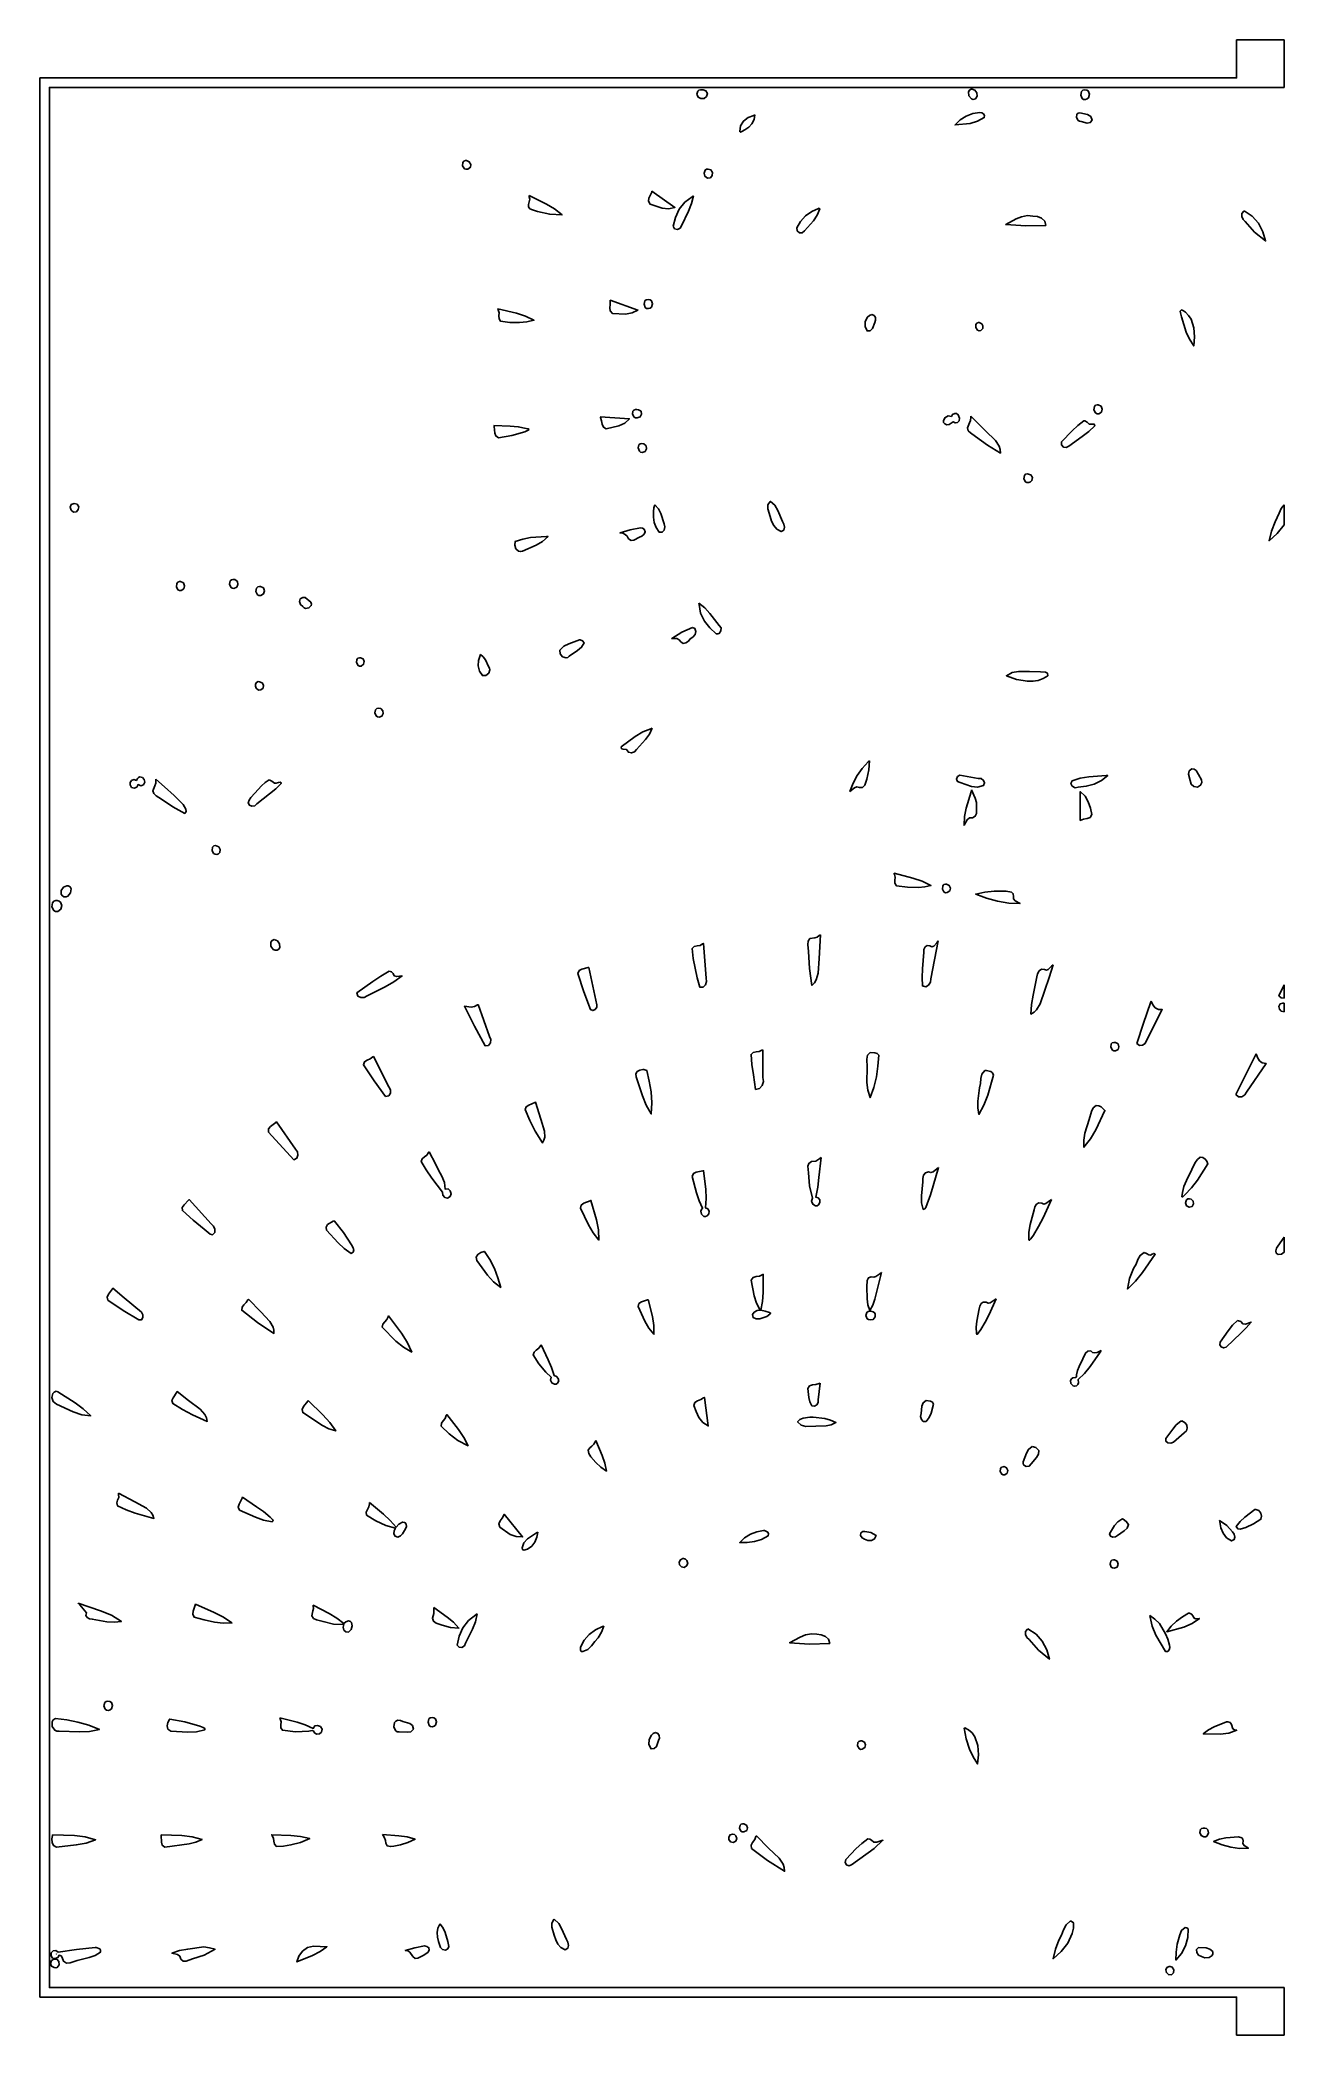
# Model space of a CAD drawing. Extents: x 0 to 13.1, y 0 to 21.
import ezdxf

# ---------------------------------------------------------------- set-up
doc = ezdxf.new("R2010")
doc.units = 0
doc.layers.add('Layer_1', color=7, linetype='CONTINUOUS')

msp = doc.modelspace()

# ---------------------------------------------------------------- linework, layer by layer
at = {"layer": 'Layer_1', "color": 7}
for points in [[(12.600011, 20.99998), (12.600011, 20.600018), (0, 20.600018), (0, 0.400016), (12.600011, 0.400016), (12.600011, 0), (13.099963, 0), (13.099963, 0.500064), (0.099935, 0.500064), (0.099935, 20.500083), (0.099935, 20.500083), (13.099906, 20.500083), (13.099906, 21.000034), (12.599955, 21.000034), (12.600011, 20.99998)], [(6.954794, 20.47444), (6.937376, 20.47001), (6.925505, 20.459535), (6.917591, 20.42857), (6.929422, 20.397789), (6.959369, 20.383435), (6.992281, 20.383889), (7.018592, 20.40486), (7.028534, 20.435073), (7.012342, 20.463253), (6.984758, 20.473647), (6.954794, 20.47444), (6.954794, 20.47444)], [(9.814774, 20.483271), (9.805515, 20.482932), (9.786453, 20.47128), (9.776822, 20.453465), (9.781024, 20.411049), (9.808453, 20.37908), (9.827858, 20.374326), (9.849445, 20.380957), (9.866905, 20.408772), (9.863771, 20.441897), (9.844807, 20.470128), (9.814774, 20.483263), (9.814774, 20.483271)], [(11.003139, 20.474835), (10.982492, 20.470827), (10.968272, 20.458333), (10.958474, 20.419739), (10.97247, 20.38276), (10.987992, 20.372283), (11.008984, 20.371099), (11.027102, 20.37834), (11.040185, 20.391914), (11.050543, 20.428666), (11.03866, 20.462569), (11.023942, 20.472581), (11.003139, 20.474835), (11.003139, 20.474835)], [(7.525964, 20.21041), (7.519458, 20.207644), (7.51538, 20.205923), (7.458551, 20.183218), (7.408669, 20.145852), (7.375445, 20.095788), (7.368591, 20.034989), (7.377006, 20.028902), (7.391836, 20.034329), (7.423491, 20.052244), (7.463959, 20.080717), (7.497233, 20.117541), (7.519254, 20.161252), (7.525964, 20.210388), (7.525964, 20.21041)], [(9.896577, 20.236482), (9.822582, 20.22404), (9.752516, 20.197323), (9.68923, 20.15725), (9.635575, 20.10474), (9.795613, 20.121109), (9.872367, 20.143191), (9.942161, 20.181968), (9.946164, 20.203487), (9.936391, 20.221737), (9.918107, 20.233732), (9.896577, 20.236482), (9.896577, 20.236482)], [(10.950002, 20.232404), (10.931263, 20.228222), (10.919361, 20.217028), (10.914053, 20.183619), (10.93004, 20.152209), (10.944758, 20.143513), (10.963286, 20.142829), (11.027955, 20.125286), (11.058674, 20.13016), (11.079483, 20.155013), (11.064765, 20.193013), (11.031138, 20.213845), (10.950002, 20.232404), (10.950002, 20.232404)], [(4.491634, 19.730906), (4.481878, 19.730088), (4.463726, 19.723413), (4.452964, 19.710162), (4.450861, 19.674509), (4.470082, 19.644279), (4.485974, 19.637809), (4.505139, 19.640626), (4.532808, 19.65997), (4.536676, 19.690187), (4.521399, 19.718196), (4.491634, 19.730915), (4.491634, 19.730906)], [(7.036153, 19.640507), (7.01785, 19.638103), (7.004723, 19.628977), (6.993528, 19.598455), (7.001634, 19.564719), (7.028107, 19.54355), (7.060371, 19.547458), (7.079918, 19.571637), (7.082806, 19.603684), (7.065092, 19.631191), (7.036153, 19.640507), (7.036153, 19.640507)], [(5.152209, 19.362143), (5.152548, 19.355144), (5.15283, 19.349963), (5.156848, 19.322532), (5.151031, 19.295899), (5.143605, 19.269316), (5.142797, 19.242035), (5.159989, 19.222106), (5.184987, 19.2107), (5.239041, 19.194464), (5.367319, 19.165484), (5.498442, 19.157919), (5.419331, 19.220482), (5.33272, 19.271738), (5.152223, 19.362143), (5.152209, 19.362143)], [(6.44448, 19.406684), (6.441996, 19.400122), (6.44129, 19.398372), (6.412774, 19.334337), (6.40838, 19.301477), (6.425252, 19.272309), (6.55317, 19.228728), (6.619637, 19.222381), (6.685257, 19.237695), (6.444488, 19.406698), (6.44448, 19.406684)], [(6.881097, 19.35966), (6.866546, 19.349243), (6.790891, 19.291256), (6.731949, 19.216838), (6.690515, 19.130984), (6.66739, 19.038688), (6.68292, 19.012683), (6.712287, 19.00596), (6.740813, 19.017035), (6.75382, 19.04442), (6.83002, 19.197366), (6.861179, 19.27663), (6.881097, 19.35966), (6.881097, 19.35966)], [(8.203407, 19.227314), (8.199329, 19.226778), (8.127225, 19.193341), (8.062209, 19.146935), (8.007889, 19.088858), (7.967873, 19.020403), (7.973548, 18.990051), (7.996573, 18.970881), (8.025436, 18.968699), (8.048625, 18.989314), (8.144156, 19.096533), (8.185142, 19.154916), (8.212393, 19.220383), (8.203407, 19.227328), (8.203407, 19.227314)], [(10.396471, 19.150144), (10.336039, 19.137056), (10.278243, 19.115374), (10.169866, 19.05572), (10.380161, 19.041853), (10.590886, 19.047068), (10.578989, 19.091853), (10.546042, 19.122057), (10.50181, 19.139571), (10.45606, 19.146286), (10.396471, 19.150144), (10.396471, 19.150144)], [(12.679717, 19.199642), (12.676243, 19.196665), (12.654684, 19.172121), (12.654379, 19.141542), (12.668838, 19.11139), (12.691567, 19.088131), (12.789845, 18.977729), (12.904061, 18.884237), (12.875957, 18.980567), (12.829614, 19.070266), (12.764408, 19.145801), (12.679717, 19.199642), (12.679717, 19.199642)], [(4.822969, 18.170358), (4.824719, 18.163523), (4.825876, 18.159168), (4.834884, 18.129024), (4.833151, 18.096477), (4.833996, 18.065221), (4.850737, 18.03895), (4.949542, 18.027246), (5.05022, 18.025776), (5.126901, 18.03265), (5.201971, 18.049807), (5.111467, 18.091857), (5.017049, 18.123679), (4.822955, 18.170358), (4.822969, 18.170358)], [(6.002514, 18.26153), (6.003022, 18.254475), (6.003304, 18.250727), (6.005094, 18.216632), (6.00111, 18.180316), (6.00441, 18.147027), (6.028052, 18.122016), (6.167083, 18.114188), (6.234884, 18.125672), (6.297047, 18.156798), (6.002531, 18.26153), (6.002514, 18.26153)], [(6.40435, 18.267979), (6.384423, 18.264987), (6.370603, 18.254044), (6.360639, 18.219005), (6.373166, 18.184268), (6.387459, 18.173703), (6.40689, 18.171242), (6.426378, 18.176434), (6.440133, 18.187992), (6.450591, 18.221417), (6.438564, 18.253938), (6.424212, 18.264367), (6.40435, 18.267979), (6.40435, 18.267979)], [(8.757875, 18.108732), (8.733423, 18.099311), (8.713776, 18.082925), (8.68978, 18.036324), (8.687649, 17.983071), (8.709146, 17.937305), (8.742697, 17.939419), (8.765952, 17.961478), (8.789515, 18.025776), (8.798054, 18.050802), (8.796144, 18.078126), (8.78301, 18.100015), (8.757875, 18.108732), (8.757875, 18.108732)], [(12.018038, 18.158894), (12.006084, 18.146276), (12.007634, 18.126869), (12.01832, 18.085858), (12.067446, 17.92507), (12.103541, 17.849226), (12.148958, 17.778388), (12.157548, 17.873543), (12.150775, 17.970451), (12.120922, 18.060253), (12.094928, 18.099721), (12.06027, 18.13409), (12.040007, 18.148601), (12.018047, 18.158894), (12.018038, 18.158894)], [(9.890292, 18.024616), (9.882079, 18.024616), (9.865289, 18.018119), (9.855599, 18.005555), (9.854602, 17.972246), (9.873256, 17.944727), (9.888129, 17.939401), (9.905726, 17.943037), (9.9275, 17.962489), (9.92947, 17.98886), (9.91571, 18.012729), (9.890292, 18.024672), (9.890292, 18.024616)], [(5.899051, 17.034194), (5.901478, 17.027578), (5.902805, 17.023997), (5.913325, 16.991091), (5.919766, 16.954693), (5.932858, 16.923636), (5.96333, 16.906753), (6.097017, 16.936789), (6.157999, 16.965903), (6.207684, 17.012861), (5.899057, 17.034194), (5.899051, 17.034194)], [(6.28661, 17.110868), (6.270625, 17.110586), (6.253103, 17.104412), (6.242487, 17.092306), (6.239537, 17.059326), (6.256899, 17.029706), (6.271673, 17.021801), (6.289698, 17.021508), (6.320188, 17.032482), (6.33476, 17.060647), (6.329942, 17.090795), (6.302265, 17.107718), (6.28661, 17.110806), (6.28661, 17.110868)], [(9.632544, 17.069471), (9.609985, 17.058064), (9.59765, 17.036838), (9.561332, 17.041573), (9.528676, 17.022841), (9.512773, 16.991471), (9.515193, 16.97443), (9.52671, 16.95829), (9.550036, 16.949199), (9.574565, 16.952672), (9.614462, 16.981664), (9.637502, 16.969466), (9.662113, 16.974467), (9.67967, 16.992285), (9.681546, 17.018539), (9.667125, 17.054794), (9.652057, 17.066547), (9.632544, 17.069471), (9.632544, 17.069471)], [(9.802261, 17.038108), (9.801217, 17.031106), (9.800229, 17.024491), (9.798245, 16.995605), (9.788794, 16.968858), (9.764841, 16.91684), (9.774513, 16.885823), (9.798166, 16.864235), (9.851435, 16.825835), (9.97853, 16.733125), (10.112767, 16.65121), (10.110309, 16.688646), (10.099837, 16.72278), (10.061121, 16.783119), (9.956498, 16.885971), (9.802266, 17.038108), (9.802261, 17.038108)], [(11.142929, 17.159153), (11.135874, 17.159153), (11.134604, 17.159153), (11.115572, 17.154137), (11.103509, 17.141885), (11.098305, 17.106353), (11.115027, 17.073919), (11.13037, 17.065539), (11.149708, 17.065944), (11.1784, 17.083213), (11.185734, 17.114667), (11.173361, 17.14509), (11.142929, 17.159263), (11.142929, 17.159153)], [(4.781132, 16.939991), (4.782289, 16.933045), (4.782572, 16.931437), (4.789097, 16.862396), (4.799783, 16.831111), (4.827439, 16.812429), (4.968645, 16.83523), (5.10641, 16.874385), (5.146335, 16.895637), (5.145997, 16.905031), (5.119364, 16.911647), (5.035971, 16.928189), (4.9513, 16.934969), (4.781138, 16.939979), (4.781132, 16.939991)], [(11.000108, 16.99153), (10.990902, 16.990486), (10.926593, 16.941754), (10.868455, 16.885658), (10.756471, 16.769227), (10.755099, 16.737678), (10.775957, 16.715105), (10.80635, 16.708542), (10.833585, 16.725019), (10.974708, 16.825834), (11.043529, 16.878329), (11.105941, 16.937239), (11.100805, 16.954718), (11.08496, 16.957268), (11.04834, 16.954435), (11.026893, 16.977818), (11.000108, 16.991533), (11.000108, 16.99153)], [(6.338039, 16.751255), (6.319174, 16.747738), (6.306558, 16.737309), (6.298693, 16.704823), (6.311672, 16.672016), (6.325112, 16.661186), (6.342724, 16.657108), (6.372517, 16.667953), (6.386349, 16.695186), (6.382558, 16.726089), (6.359483, 16.747947), (6.338039, 16.751255), (6.338039, 16.751255)], [(10.395701, 16.433701), (10.376793, 16.428477), (10.364885, 16.416117), (10.360011, 16.380584), (10.37695, 16.348292), (10.39231, 16.339985), (10.411576, 16.340435), (10.431363, 16.348171), (10.443936, 16.360869), (10.449426, 16.393466), (10.432022, 16.422864), (10.395701, 16.433701), (10.395701, 16.433701)], [(0.35989, 16.121823), (0.330512, 16.109618), (0.320465, 16.081323), (0.328519, 16.050498), (0.353441, 16.030705), (0.38423, 16.033317), (0.404291, 16.055757), (0.40834, 16.086053), (0.391089, 16.11223), (0.35989, 16.121823), (0.35989, 16.121823)], [(6.475293, 16.10638), (6.462783, 16.073388), (6.459141, 16.034667), (6.459549, 15.977221), (6.468813, 15.92012), (6.488496, 15.866287), (6.52016, 15.818646), (6.552393, 15.81779), (6.573403, 15.840664), (6.580524, 15.874274), (6.571093, 15.905627), (6.537938, 16.015089), (6.513454, 16.065728), (6.475293, 16.10638), (6.475293, 16.10638)], [(7.690999, 16.142823), (7.687084, 16.139846), (7.664746, 16.104967), (7.664918, 16.064727), (7.688636, 15.983466), (7.703925, 15.934655), (7.727418, 15.88766), (7.760625, 15.848742), (7.805053, 15.824166), (7.832562, 15.840983), (7.84071, 15.870383), (7.834406, 15.903573), (7.818557, 15.931763), (7.769011, 16.047631), (7.73788, 16.101369), (7.691007, 16.142823), (7.690999, 16.142823)], [(13.099963, 16.107932), (13.069503, 16.067313), (13.047836, 16.020199), (13.004656, 15.926251), (12.968373, 15.8294), (12.942039, 15.729246), (13.02811, 15.804653), (13.099963, 15.895769), (13.099963, 16.107932), (13.099963, 16.107932)], [(5.352906, 15.772452), (5.334663, 15.772), (5.166064, 15.76161), (5.083274, 15.746488), (5.004319, 15.722004), (4.999057, 15.682797), (5.012348, 15.643839), (5.040449, 15.618181), (5.058883, 15.614417), (5.079616, 15.618872), (5.224043, 15.682667), (5.292793, 15.720987), (5.352906, 15.77244), (5.352906, 15.772452)], [(6.324315, 15.86467), (6.214762, 15.843624), (6.108567, 15.811147), (6.137764, 15.807408), (6.163749, 15.795721), (6.184619, 15.776519), (6.198472, 15.750238), (6.224394, 15.731752), (6.254473, 15.734672), (6.312188, 15.764846), (6.338503, 15.776877), (6.361883, 15.796954), (6.372874, 15.821952), (6.362017, 15.848742), (6.344702, 15.860798), (6.324315, 15.86467), (6.324315, 15.86467)], [(1.481887, 15.298519), (1.471526, 15.297982), (1.453205, 15.291976), (1.441601, 15.279392), (1.436766, 15.24448), (1.453458, 15.213238), (1.468764, 15.205239), (1.488115, 15.205653), (1.516935, 15.224042), (1.523821, 15.254881), (1.511297, 15.284326), (1.481887, 15.298533), (1.481887, 15.298519)], [(2.044294, 15.321229), (2.034811, 15.32089), (2.016076, 15.31663), (2.003619, 15.305446), (1.996232, 15.271892), (2.010037, 15.239397), (2.024069, 15.229536), (2.04242, 15.227128), (2.072441, 15.239736), (2.085118, 15.268449), (2.079243, 15.299596), (2.05361, 15.31951), (2.044294, 15.321232), (2.044294, 15.321229)], [(2.324475, 15.248689), (2.313782, 15.248407), (2.294516, 15.243256), (2.281914, 15.230666), (2.27526, 15.194016), (2.29094, 15.160142), (2.306256, 15.151023), (2.326076, 15.15073), (2.355535, 15.169476), (2.364304, 15.201651), (2.353556, 15.23284), (2.324467, 15.248627), (2.324475, 15.248689)], [(2.781489, 15.132603), (2.769472, 15.132603), (2.742048, 15.117008), (2.734329, 15.087435), (2.744068, 15.056758), (2.769021, 15.03785), (2.780752, 15.022783), (2.796622, 15.015656), (2.83182, 15.021016), (2.856688, 15.045513), (2.859647, 15.062309), (2.853301, 15.080733), (2.793162, 15.130286), (2.781478, 15.132657), (2.781489, 15.132603)], [(6.936991, 15.072631), (6.939856, 15.055762), (6.956221, 14.965364), (6.995806, 14.88324), (7.052629, 14.810772), (7.120709, 14.749342), (7.138249, 14.747134), (7.152737, 14.75258), (7.170822, 14.778715), (7.171499, 14.812308), (7.151302, 14.837923), (7.053542, 14.964468), (6.999756, 15.023182), (6.936991, 15.072631), (6.936991, 15.072631)], [(6.8709, 14.814936), (6.757261, 14.765515), (6.653005, 14.698356), (6.706931, 14.698808), (6.730398, 14.687078), (6.747702, 14.665282), (6.773147, 14.648736), (6.801334, 14.653534), (6.827552, 14.671565), (6.847086, 14.694715), (6.874738, 14.714608), (6.897822, 14.742181), (6.907623, 14.773624), (6.895428, 14.805126), (6.8709, 14.814936), (6.8709, 14.814936)], [(3.375366, 14.497547), (3.365943, 14.497208), (3.348179, 14.491698), (3.337079, 14.479602), (3.332908, 14.445732), (3.349499, 14.415758), (3.364351, 14.408532), (3.382919, 14.40984), (3.408622, 14.428079), (3.41432, 14.456928), (3.402428, 14.484158), (3.375366, 14.497538), (3.375366, 14.497547)], [(4.639248, 14.529793), (4.636539, 14.523234), (4.635833, 14.521372), (4.618483, 14.467859), (4.615706, 14.410561), (4.628754, 14.355669), (4.658876, 14.309375), (4.696372, 14.310162), (4.725609, 14.334782), (4.737244, 14.370496), (4.733541, 14.388534), (4.721933, 14.404568), (4.691145, 14.474703), (4.668714, 14.50536), (4.639251, 14.529805), (4.639248, 14.529793)], [(5.688268, 14.685952), (5.680329, 14.685247), (5.568825, 14.643584), (5.516351, 14.617186), (5.474891, 14.575996), (5.477865, 14.53766), (5.503473, 14.507489), (5.539334, 14.496), (5.557238, 14.500548), (5.573062, 14.513709), (5.661616, 14.574555), (5.702639, 14.607983), (5.729168, 14.652726), (5.714698, 14.676381), (5.688268, 14.685964), (5.688268, 14.685952)], [(10.419735, 14.352798), (10.303702, 14.352459), (10.235906, 14.341196), (10.175875, 14.308308), (10.283088, 14.26836), (10.39734, 14.248833), (10.454503, 14.249639), (10.510303, 14.259044), (10.563699, 14.278212), (10.61365, 14.308308), (10.608582, 14.333784), (10.588213, 14.345654), (10.535598, 14.347994), (10.419735, 14.352789), (10.419735, 14.352798)], [(2.299451, 14.245367), (2.280448, 14.236074), (2.269614, 14.218073), (2.268462, 14.196341), (2.278504, 14.175858), (2.300713, 14.157022), (2.327953, 14.159745), (2.34921, 14.178353), (2.353471, 14.207168), (2.34021, 14.233518), (2.313395, 14.24487), (2.299451, 14.245378), (2.299451, 14.245367)], [(3.565206, 13.966562), (3.547207, 13.961765), (3.534913, 13.950239), (3.526793, 13.916442), (3.539561, 13.884058), (3.553376, 13.874297), (3.571931, 13.871973), (3.601794, 13.882161), (3.615859, 13.90896), (3.612369, 13.939686), (3.58957, 13.961654), (3.565206, 13.966562), (3.565206, 13.966562)], [(6.447951, 13.755336), (6.432573, 13.749934), (6.346787, 13.71613), (6.267965, 13.66892), (6.120364, 13.558167), (6.125172, 13.53981), (6.140857, 13.534519), (6.177139, 13.530055), (6.196683, 13.502888), (6.228387, 13.495522), (6.26065, 13.505861), (6.281872, 13.531805), (6.375318, 13.636392), (6.41665, 13.692637), (6.447951, 13.755322), (6.447951, 13.755336)], [(1.052271, 13.242823), (1.038027, 13.238194), (1.027938, 13.226698), (1.016277, 13.206608), (0.9901, 13.214692), (0.965557, 13.206102), (0.949851, 13.185638), (0.950186, 13.158103), (0.96536, 13.131924), (0.993207, 13.124329), (1.020559, 13.134434), (1.034246, 13.161354), (1.062093, 13.148645), (1.08973, 13.160244), (1.105528, 13.186233), (1.097856, 13.216695), (1.078811, 13.236672), (1.052271, 13.242823), (1.052271, 13.242823)], [(8.733731, 13.413305), (8.72111, 13.400354), (8.658366, 13.332553), (8.60566, 13.256916), (8.562378, 13.175317), (8.527906, 13.089633), (8.575088, 13.128523), (8.601197, 13.139868), (8.628614, 13.130699), (8.662214, 13.132795), (8.684719, 13.155412), (8.706556, 13.220601), (8.72761, 13.315845), (8.733731, 13.413305), (8.733731, 13.413305)], [(9.685514, 13.259463), (9.659677, 13.246374), (9.651237, 13.219788), (9.660443, 13.193774), (9.687546, 13.182402), (9.810042, 13.142435), (9.873314, 13.136528), (9.935374, 13.150929), (9.946895, 13.179678), (9.935063, 13.206632), (9.909068, 13.224903), (9.8781, 13.227603), (9.685562, 13.259463), (9.685562, 13.259463), (9.685514, 13.259463)], [(11.245675, 13.257431), (11.226052, 13.256923), (11.043984, 13.245251), (10.954385, 13.228335), (10.867209, 13.203233), (10.855766, 13.173279), (10.870096, 13.145526), (10.898982, 13.129333), (10.931206, 13.134058), (11.016839, 13.144281), (11.100188, 13.167107), (11.177663, 13.204248), (11.245675, 13.25742), (11.245675, 13.257431)], [(12.128226, 13.327261), (12.10139, 13.305365), (12.094857, 13.272692), (12.112625, 13.204009), (12.12127, 13.165943), (12.150456, 13.140319), (12.187901, 13.134207), (12.221326, 13.154677), (12.235456, 13.183255), (12.23161, 13.213317), (12.198175, 13.267069), (12.172295, 13.309693), (12.152982, 13.323951), (12.128226, 13.327261), (12.128226, 13.327261)], [(1.222321, 13.217909), (1.221446, 13.210963), (1.220628, 13.204678), (1.219772, 13.176084), (1.210759, 13.149644), (1.188384, 13.097524), (1.199786, 13.066461), (1.224947, 13.045349), (1.281594, 13.007509), (1.400432, 12.926619), (1.52457, 12.858626), (1.540009, 12.878866), (1.536941, 12.904212), (1.509796, 12.951671), (1.412327, 13.046916), (1.31136, 13.13881), (1.222338, 13.217909), (1.222321, 13.217909)], [(2.413827, 13.21102), (2.371468, 13.18345), (2.333205, 13.148769), (2.262849, 13.072386), (2.220939, 13.024573), (2.201856, 12.999743), (2.191964, 12.971241), (2.20609, 12.945385), (2.232533, 12.935053), (2.2618, 12.939811), (2.284403, 12.959224), (2.417323, 13.063044), (2.48246, 13.116451), (2.542317, 13.175299), (2.530699, 13.187449), (2.5107, 13.184114), (2.488044, 13.177171), (2.468454, 13.178496), (2.443183, 13.199081), (2.413827, 13.21102), (2.413827, 13.21102)], [(9.808436, 13.105406), (9.803474, 13.087324), (9.753595, 12.912765), (9.734257, 12.824518), (9.730438, 12.733886), (9.7641, 12.791293), (9.78797, 12.810971), (9.820123, 12.810947), (9.848952, 12.827992), (9.860372, 12.857871), (9.860582, 12.92615), (9.859658, 12.973424), (9.847581, 13.01893), (9.808436, 13.105406), (9.808436, 13.105406)], [(10.95386, 13.087878), (10.95386, 13.07316), (10.953465, 12.785589), (10.986973, 12.797727), (11.02494, 12.803545), (11.057527, 12.815764), (11.074897, 12.847105), (11.060193, 12.914599), (11.038067, 12.980706), (11.004093, 13.040206), (10.953849, 13.087878), (10.95386, 13.087878)], [(1.849272, 12.520512), (1.83062, 12.51566), (1.81867, 12.503744), (1.813086, 12.468976), (1.828944, 12.436714), (1.843796, 12.427932), (1.862667, 12.427466), (1.881256, 12.434194), (1.893079, 12.446219), (1.898379, 12.478369), (1.882474, 12.508328), (1.849272, 12.520512), (1.849272, 12.520512)], [(8.993959, 12.22809), (8.995512, 12.221201), (8.996499, 12.217067), (9.00403, 12.186739), (9.001324, 12.154118), (9.00176, 12.122943), (9.018713, 12.096956), (9.134331, 12.082068), (9.25182, 12.079097), (9.317006, 12.085445), (9.380971, 12.099657), (9.28877, 12.144029), (9.192392, 12.177908), (8.993962, 12.22809), (8.993959, 12.22809)], [(0.284263, 12.098006), (0.247387, 12.08261), (0.225093, 12.047783), (0.224598, 12.008976), (0.234781, 11.99291), (0.253119, 11.981643), (0.275183, 11.980303), (0.295043, 11.988474), (0.323225, 12.023299), (0.327805, 12.066028), (0.318163, 12.084079), (0.298924, 12.096572), (0.284263, 12.098011), (0.284263, 12.098006)], [(9.546223, 12.115368), (9.546223, 12.115368), (9.53619, 12.11486), (9.518091, 12.109568), (9.506641, 12.097343), (9.501873, 12.062571), (9.518247, 12.031495), (9.533224, 12.02389), (9.552122, 12.025065), (9.580032, 12.042896), (9.586768, 12.072909), (9.574705, 12.101587), (9.546223, 12.11541), (9.546223, 12.115368)], [(10.173121, 12.040458), (10.158072, 12.038849), (10.047221, 12.039131), (9.94935, 12.029618), (9.85303, 12.009696), (9.96522, 11.965523), (10.081437, 11.93363), (10.200419, 11.914579), (10.320901, 11.908934), (10.269538, 11.93895), (10.250643, 11.957849), (10.252165, 11.984835), (10.247756, 12.012786), (10.229002, 12.030217), (10.173121, 12.040452), (10.173121, 12.040458)], [(0.182234, 11.940907), (0.169443, 11.940399), (0.147134, 11.933476), (0.132978, 11.918097), (0.126918, 11.874689), (0.146847, 11.83561), (0.165179, 11.825644), (0.188352, 11.826299), (0.221256, 11.850731), (0.230481, 11.88845), (0.217111, 11.923742), (0.202293, 11.935568), (0.182234, 11.940895), (0.182234, 11.940907)], [(8.217188, 11.580083), (8.211233, 11.576225), (8.205778, 11.572641), (8.184682, 11.556228), (8.160009, 11.550017), (8.107827, 11.542821), (8.087999, 11.51401), (8.086207, 11.478864), (8.091952, 11.406285), (8.103183, 11.226877), (8.12789, 11.048932), (8.155375, 11.076324), (8.17486, 11.107699), (8.195623, 11.178878), (8.204894, 11.330271), (8.217188, 11.580083), (8.217188, 11.580083)], [(2.46509, 11.530914), (2.444036, 11.521484), (2.432203, 11.504934), (2.432192, 11.462168), (2.457036, 11.425993), (2.476272, 11.417684), (2.498714, 11.419789), (2.516309, 11.431302), (2.525797, 11.447305), (2.524212, 11.48516), (2.501471, 11.518111), (2.46509, 11.530914), (2.46509, 11.530914)], [(6.986324, 11.489961), (6.980151, 11.486543), (6.977007, 11.484793), (6.950308, 11.469313), (6.918731, 11.464228), (6.8888, 11.457134), (6.86704, 11.435624), (6.879165, 11.332326), (6.899783, 11.229086), (6.921144, 11.127932), (6.947354, 11.030537), (6.983353, 11.030702), (7.008418, 11.054087), (7.01997, 11.089344), (7.015429, 11.125126), (6.986324, 11.489975), (6.986324, 11.489961)], [(9.459076, 11.516089), (9.442097, 11.497403), (9.411095, 11.462643), (9.392269, 11.454559), (9.371101, 11.464716), (9.34274, 11.468532), (9.32029, 11.453633), (9.306999, 11.427877), (9.306114, 11.399122), (9.293115, 11.221222), (9.28788, 11.132266), (9.291836, 11.043257), (9.326502, 11.034793), (9.355995, 11.051245), (9.375554, 11.082278), (9.380418, 11.11756), (9.459076, 11.516089), (9.459076, 11.516089)], [(3.678095, 11.196769), (3.588912, 11.146057), (3.503773, 11.08891), (3.336781, 10.969503), (3.348462, 10.93587), (3.378127, 10.919404), (3.414281, 10.91983), (3.445428, 10.936873), (3.635255, 11.033279), (3.728087, 11.084859), (3.813584, 11.147986), (3.756403, 11.140314), (3.731648, 11.147772), (3.720759, 11.173178), (3.702918, 11.191908), (3.678095, 11.196769), (3.678095, 11.196769)], [(5.78043, 11.238165), (5.773761, 11.235851), (5.773112, 11.235568), (5.705704, 11.218411), (5.676711, 11.203661), (5.663144, 11.172842), (5.725778, 10.981655), (5.796816, 10.793769), (5.821807, 10.782632), (5.846117, 10.793618), (5.862865, 10.81762), (5.865165, 10.845529), (5.780445, 11.238106), (5.78043, 11.238165)], [(10.667063, 11.265947), (10.649204, 11.249411), (10.616421, 11.217406), (10.59776, 11.208373), (10.576664, 11.216061), (10.544495, 11.220149), (10.519985, 11.201669), (10.504012, 11.171244), (10.497456, 11.139497), (10.459448, 10.944495), (10.441939, 10.846547), (10.43467, 10.74731), (10.467878, 10.766626), (10.494478, 10.791755), (10.532529, 10.854618), (10.580799, 10.996955), (10.627581, 11.130287), (10.667063, 11.265947), (10.667063, 11.265947)], [(13.099963, 11.05362), (13.046109, 10.939737), (13.069772, 10.917833), (13.099963, 10.91554), (13.099963, 11.05362), (13.099963, 11.05362)], [(4.615547, 10.847575), (4.609262, 10.844267), (4.608274, 10.843703), (4.576486, 10.826276), (4.541428, 10.81969), (4.469864, 10.829758), (4.576032, 10.619858), (4.687816, 10.413037), (4.722533, 10.416669), (4.742963, 10.442711), (4.747532, 10.478404), (4.734667, 10.510988), (4.61555, 10.847561), (4.615547, 10.847575)], [(11.699215, 10.880869), (11.693703, 10.864994), (11.618669, 10.651456), (11.550718, 10.437416), (11.576742, 10.416215), (11.608945, 10.418691), (11.637377, 10.438329), (11.652086, 10.468615), (11.816348, 10.794438), (11.775913, 10.7938), (11.742628, 10.813338), (11.71692, 10.845034), (11.699215, 10.880869), (11.699215, 10.880869)], [(13.086292, 10.862126), (13.057963, 10.852775), (13.046135, 10.827811), (13.050417, 10.798591), (13.070417, 10.776469), (13.099963, 10.771508), (13.099963, 10.859702), (13.086292, 10.862129), (13.086292, 10.862126)], [(3.511739, 10.299556), (3.506007, 10.295421), (3.505132, 10.294829), (3.477914, 10.275527), (3.445363, 10.2618), (3.418015, 10.243931), (3.406408, 10.212202), (3.521193, 10.044512), (3.639241, 9.879158), (3.673201, 9.887048), (3.691074, 9.914974), (3.692127, 9.950499), (3.675623, 9.981189), (3.511748, 10.29957), (3.511739, 10.299556)], [(7.611567, 10.371491), (7.605285, 10.368348), (7.601534, 10.366513), (7.573887, 10.351666), (7.541629, 10.347835), (7.510882, 10.342044), (7.487765, 10.321315), (7.495473, 10.214167), (7.512239, 10.106728), (7.53517, 9.954093), (7.5773, 9.963874), (7.604891, 9.995062), (7.617147, 10.037324), (7.613275, 10.080323), (7.611553, 10.371475), (7.611567, 10.371491)], [(8.74029, 10.342993), (8.712669, 10.313153), (8.705221, 10.273531), (8.708763, 10.189368), (8.707976, 10.02606), (8.718872, 9.945289), (8.74156, 9.866853), (8.77997, 9.974481), (8.806668, 10.085693), (8.823369, 10.198858), (8.831792, 10.312346), (8.81407, 10.330262), (8.790944, 10.339486), (8.74029, 10.342993), (8.74029, 10.342993)], [(11.315734, 10.448936), (11.307355, 10.448597), (11.289202, 10.443317), (11.278152, 10.431647), (11.274767, 10.398508), (11.292002, 10.367923), (11.306729, 10.359447), (11.324663, 10.358639), (11.352, 10.374162), (11.360661, 10.40284), (11.351168, 10.4317), (11.324042, 10.447771), (11.31572, 10.448871), (11.31572, 10.448871), (11.315734, 10.448936)], [(12.806386, 10.328441), (12.798668, 10.313227), (12.592846, 9.901137), (12.619239, 9.877269), (12.653203, 9.877096), (12.684714, 9.894869), (12.703748, 9.924841), (12.910179, 10.22652), (12.870204, 10.23187), (12.8398, 10.255736), (12.818638, 10.290474), (12.806386, 10.328441), (12.806386, 10.328441)], [(6.359263, 10.163573), (6.348182, 10.162754), (6.317419, 10.157402), (6.289884, 10.141557), (6.274163, 10.117129), (6.27884, 10.086024), (6.343613, 9.884542), (6.382671, 9.786639), (6.436707, 9.695764), (6.443177, 9.811503), (6.435325, 9.9272), (6.416546, 10.041763), (6.390239, 10.154099), (6.359263, 10.163581), (6.359263, 10.163573)], [(9.964045, 10.152823), (9.950594, 10.152174), (9.918298, 10.115408), (9.906463, 10.067929), (9.902417, 10.016849), (9.893489, 9.96928), (9.87477, 9.829954), (9.875685, 9.759852), (9.88715, 9.690475), (9.939569, 9.788524), (9.98154, 9.891477), (10.041546, 10.105266), (10.030246, 10.12679), (10.011576, 10.141486), (9.964045, 10.152837), (9.964045, 10.152823)], [(5.21852, 9.818124), (5.212182, 9.81504), (5.211081, 9.814503), (5.147357, 9.789324), (5.119741, 9.771752), (5.107672, 9.741024), (5.159299, 9.627042), (5.215709, 9.514419), (5.29051, 9.39128), (5.306964, 9.420789), (5.315246, 9.451669), (5.313006, 9.515796), (5.273257, 9.641309), (5.21852, 9.818141), (5.21852, 9.818124)], [(11.121763, 9.785437), (11.090182, 9.758905), (11.070995, 9.721084), (11.04889, 9.637107), (11.003304, 9.493779), (10.991345, 9.41973), (10.991729, 9.344355), (11.060133, 9.433292), (11.117511, 9.529473), (11.212988, 9.732577), (11.172953, 9.769639), (11.148636, 9.781534), (11.121763, 9.785437), (11.121763, 9.785437)], [(2.490227, 9.612356), (2.485046, 9.607561), (2.48434, 9.606912), (2.429174, 9.563947), (2.407776, 9.539053), (2.406509, 9.504883), (2.672413, 9.212958), (2.70408, 9.228995), (2.716414, 9.260527), (2.711199, 9.296222), (2.690218, 9.324746), (2.490239, 9.61237), (2.490227, 9.612356)], [(4.098121, 9.29811), (4.094153, 9.292375), (4.0915, 9.288627), (4.075056, 9.262213), (4.049043, 9.243493), (4.024814, 9.224024), (4.013725, 9.195361), (4.067073, 9.105687), (4.127331, 9.019029), (4.238839, 8.873453), (4.241129, 8.841122), (4.262266, 8.817058), (4.291837, 8.809465), (4.319428, 8.826545), (4.330709, 8.855904), (4.320972, 8.885901), (4.297014, 8.905525), (4.265631, 8.903769), (4.260041, 8.975267), (4.232857, 9.041327), (4.197076, 9.105043), (4.165696, 9.16951), (4.098115, 9.29811), (4.098121, 9.29811)], [(6.988308, 9.098348), (6.981472, 9.096598), (6.980484, 9.096316), (6.91073, 9.083293), (6.881175, 9.068748), (6.867706, 9.037117), (6.913844, 8.865275), (6.942093, 8.781339), (6.97679, 8.702308), (6.964143, 8.689555), (6.95898, 8.673507), (6.966817, 8.639685), (6.991726, 8.617166), (7.007903, 8.615246), (7.025132, 8.622273), (7.043622, 8.643442), (7.045033, 8.671558), (7.031836, 8.696667), (7.0065, 8.708813), (7.014093, 8.806276), (7.010077, 8.903847), (6.98831, 9.098356), (6.988308, 9.098348)], [(8.224077, 9.235877), (8.210573, 9.226231), (8.171073, 9.199112), (8.123976, 9.193157), (8.095848, 9.17523), (8.086568, 9.144525), (8.091732, 9.075914), (8.104076, 8.940034), (8.135002, 8.807526), (8.124254, 8.776052), (8.138656, 8.745074), (8.167009, 8.728304), (8.182918, 8.729531), (8.198115, 8.739451), (8.212669, 8.762632), (8.210019, 8.78992), (8.193866, 8.812341), (8.167909, 8.820923), (8.190926, 8.92321), (8.202819, 9.027284), (8.224077, 9.235877), (8.224077, 9.235877)], [(9.462217, 9.132028), (9.443751, 9.118027), (9.403416, 9.086308), (9.381165, 9.078291), (9.356384, 9.085394), (9.323638, 9.077181), (9.304433, 9.050692), (9.295908, 9.015633), (9.295198, 8.981711), (9.283074, 8.834797), (9.283834, 8.761444), (9.300216, 8.690395), (9.316867, 8.695247), (9.326995, 8.712227), (9.343319, 8.749871), (9.377465, 8.843986), (9.40494, 8.940205), (9.462217, 9.132028), (9.462217, 9.132028)], [(12.216751, 9.239679), (12.187473, 9.215785), (12.165127, 9.183589), (12.12999, 9.112405), (12.071857, 8.993453), (12.045926, 8.932886), (12.030052, 8.868435), (12.024569, 8.824148), (12.034183, 8.823758), (12.05552, 8.844954), (12.126013, 8.918402), (12.189363, 8.998329), (12.297337, 9.170283), (12.288066, 9.197493), (12.269824, 9.220351), (12.245192, 9.235524), (12.216751, 9.239679), (12.216751, 9.239679)], [(1.570744, 8.794352), (1.56628, 8.78895), (1.565574, 8.788132), (1.517619, 8.738839), (1.499566, 8.711672), (1.501411, 8.678607), (1.612796, 8.578992), (1.727852, 8.482595), (1.771042, 8.446327), (1.793041, 8.429863), (1.816597, 8.424497), (1.840234, 8.449085), (1.842636, 8.481957), (1.828973, 8.514583), (1.804416, 8.538433), (1.570756, 8.79436), (1.570744, 8.794352)], [(5.80099, 8.785532), (5.794595, 8.782501), (5.793382, 8.781965), (5.726345, 8.756235), (5.69937, 8.736748), (5.692177, 8.7027), (5.775361, 8.527233), (5.824602, 8.443803), (5.885874, 8.368445), (5.88068, 8.475223), (5.859761, 8.579766), (5.800987, 8.785549), (5.80099, 8.785532)], [(10.652455, 8.794352), (10.631068, 8.780407), (10.59152, 8.75321), (10.570564, 8.746809), (10.549269, 8.757036), (10.517742, 8.761487), (10.492088, 8.745448), (10.474644, 8.717578), (10.467744, 8.686535), (10.426084, 8.530741), (10.412714, 8.451396), (10.413616, 8.370248), (10.420473, 8.366453), (10.43317, 8.381332), (10.459971, 8.419307), (10.514548, 8.509556), (10.562021, 8.60367), (10.652455, 8.794352), (10.652455, 8.794352)], [(12.103806, 8.803008), (12.085806, 8.800433), (12.073133, 8.791147), (12.063247, 8.760935), (12.073103, 8.729352), (12.101661, 8.713379), (12.131274, 8.722858), (12.146133, 8.748879), (12.143524, 8.778827), (12.12073, 8.800087), (12.103808, 8.803008), (12.103806, 8.803008)], [(3.093311, 8.568631), (3.086145, 8.568123), (3.028429, 8.531349), (3.012567, 8.503612), (3.019007, 8.470778), (3.140487, 8.340448), (3.203888, 8.278293), (3.276369, 8.226755), (3.299985, 8.241423), (3.3045, 8.266378), (3.29619, 8.294177), (3.28133, 8.317374), (3.19675, 8.446737), (3.100533, 8.566909), (3.093311, 8.568631), (3.093311, 8.568631)], [(4.680644, 8.24931), (4.676566, 8.248802), (4.642744, 8.238298), (4.611402, 8.217438), (4.593653, 8.188489), (4.600609, 8.153719), (4.713607, 7.999488), (4.776433, 7.928101), (4.851358, 7.868906), (4.821695, 7.969509), (4.784796, 8.067818), (4.7385, 8.161769), (4.680644, 8.249299), (4.680644, 8.24931)], [(11.625682, 8.236633), (11.584479, 8.207183), (11.559807, 8.162795), (11.54058, 8.113324), (11.515714, 8.068623), (11.471979, 7.96355), (11.45194, 7.851665), (11.535615, 7.934172), (11.609784, 8.025092), (11.743255, 8.21861), (11.729067, 8.227602), (11.711862, 8.220398), (11.693114, 8.210592), (11.6743, 8.211775), (11.65117, 8.22721), (11.625682, 8.236633), (11.625682, 8.236633)], [(13.099963, 8.397093), (13.035526, 8.305094), (13.020277, 8.282875), (13.011879, 8.255965), (13.01577, 8.231213), (13.037388, 8.215466), (13.072028, 8.220169), (13.099951, 8.240107), (13.099951, 8.397093), (13.099963, 8.397093)], [(7.616529, 8.008374), (7.610134, 8.0054), (7.606165, 8.003537), (7.575471, 7.989161), (7.540097, 7.98306), (7.508364, 7.97252), (7.488592, 7.944832), (7.521054, 7.78183), (7.546233, 7.702928), (7.583015, 7.628489), (7.550705, 7.62577), (7.520873, 7.609798), (7.503522, 7.584168), (7.508655, 7.552475), (7.542473, 7.53759), (7.580527, 7.53752), (7.652964, 7.564712), (7.685687, 7.588142), (7.693621, 7.599691), (7.680359, 7.606936), (7.635699, 7.621326), (7.589517, 7.628709), (7.60832, 7.722251), (7.614366, 7.817326), (7.616529, 8.008386), (7.616529, 8.008374)], [(8.859464, 8.025683), (8.842818, 8.013116), (8.802844, 7.983116), (8.779508, 7.976677), (8.75396, 7.980759), (8.723219, 7.969929), (8.709124, 7.942179), (8.707272, 7.875036), (8.709169, 7.749071), (8.717888, 7.686965), (8.737148, 7.627044), (8.770043, 7.683108), (8.791617, 7.74481), (8.821705, 7.872665), (8.859464, 8.025683), (8.859464, 8.025683)], [(0.768835, 7.860594), (0.765144, 7.854586), (0.76458, 7.853654), (0.723419, 7.79784), (0.709035, 7.768507), (0.716404, 7.735694), (0.877383, 7.628234), (1.041897, 7.526948), (1.070299, 7.530042), (1.084973, 7.552399), (1.085343, 7.582123), (1.070836, 7.607317), (0.887722, 7.761215), (0.768824, 7.8606), (0.768835, 7.860594)], [(2.195271, 7.747045), (2.191523, 7.741147), (2.190536, 7.739481), (2.173347, 7.711584), (2.148284, 7.687772), (2.128114, 7.662227), (2.125602, 7.629127), (2.290547, 7.501196), (2.463552, 7.38483), (2.463854, 7.42027), (2.456035, 7.452934), (2.422288, 7.511377), (2.326135, 7.610828), (2.195277, 7.747034), (2.195271, 7.747045)], [(3.670983, 7.57115), (3.667952, 7.564811), (3.665863, 7.560513), (3.653398, 7.531111), (3.630316, 7.507591), (3.609671, 7.483426), (3.604514, 7.452089), (3.747473, 7.304989), (3.827742, 7.241418), (3.915949, 7.189216), (3.868509, 7.292735), (3.807107, 7.388316), (3.670989, 7.57115), (3.670983, 7.57115)], [(6.405948, 7.74302), (6.399389, 7.740424), (6.39874, 7.740142), (6.333218, 7.718448), (6.30712, 7.699837), (6.299245, 7.667326), (6.368868, 7.513802), (6.411687, 7.441539), (6.464831, 7.376174), (6.462968, 7.469468), (6.450697, 7.561819), (6.405959, 7.742953), (6.405959, 7.742953), (6.405948, 7.74302)], [(8.747292, 7.620319), (8.738306, 7.620036), (8.719735, 7.616915), (8.706747, 7.606334), (8.697175, 7.572998), (8.708899, 7.540444), (8.722532, 7.53084), (8.741229, 7.529088), (8.773582, 7.533146), (8.793994, 7.558612), (8.795961, 7.590276), (8.787995, 7.603679), (8.772979, 7.612927), (8.747292, 7.620203), (8.747292, 7.620203), (8.747292, 7.620319)], [(10.066901, 7.750683), (10.04601, 7.736405), (10.006289, 7.708821), (9.984611, 7.703484), (9.962501, 7.713365), (9.932736, 7.715971), (9.909767, 7.699681), (9.89492, 7.672773), (9.889521, 7.643526), (9.863356, 7.515434), (9.856922, 7.450801), (9.862179, 7.385558), (9.867806, 7.374389), (9.88048, 7.387511), (9.908094, 7.427561), (9.953817, 7.505168), (9.99313, 7.586178), (10.066901, 7.750683), (10.066901, 7.750683)], [(12.609545, 7.52011), (12.556774, 7.470764), (12.512651, 7.412776), (12.427977, 7.293559), (12.424578, 7.26624), (12.438821, 7.243717), (12.462952, 7.233285), (12.489217, 7.242243), (12.568682, 7.313153), (12.64554, 7.387485), (12.702176, 7.443537), (12.752256, 7.505392), (12.69296, 7.483839), (12.664183, 7.487405), (12.642785, 7.510407), (12.609545, 7.52011), (12.609545, 7.52011)], [(5.277612, 7.264786), (5.273477, 7.259055), (5.270556, 7.25503), (5.253115, 7.228646), (5.226829, 7.209103), (5.203058, 7.188463), (5.193165, 7.158789), (5.254072, 7.06452), (5.327221, 6.977879), (5.383169, 6.924799), (5.375205, 6.893433), (5.391212, 6.864349), (5.419817, 6.849766), (5.435289, 6.851731), (5.449646, 6.861903), (5.463284, 6.885846), (5.458031, 6.912005), (5.439477, 6.932971), (5.413211, 6.941334), (5.387271, 7.025219), (5.353153, 7.106063), (5.277612, 7.264786), (5.277612, 7.264786)], [(11.172529, 7.205861), (11.153896, 7.196105), (11.132402, 7.183208), (11.107933, 7.179891), (11.084094, 7.185977), (11.064491, 7.201286), (11.033614, 7.198326), (11.009579, 7.177805), (10.979051, 7.119211), (10.942005, 7.036463), (10.924419, 6.994946), (10.915221, 6.950264), (10.913543, 6.931174), (10.905986, 6.922472), (10.875865, 6.91686), (10.860489, 6.90607), (10.852648, 6.890984), (10.855944, 6.856798), (10.878503, 6.832055), (10.894739, 6.828772), (10.91307, 6.834508), (10.929259, 6.846473), (10.936299, 6.863648), (10.932803, 6.900929), (10.9988, 6.964851), (11.057991, 7.035543), (11.164096, 7.186679), (11.172529, 7.205861), (11.172529, 7.205861)], [(0.17154, 6.77823), (0.150309, 6.768248), (0.135953, 6.752286), (0.126548, 6.710268), (0.140701, 6.667862), (0.175782, 6.640756), (0.350013, 6.560568), (0.440338, 6.530005), (0.535232, 6.516624), (0.456755, 6.59098), (0.370453, 6.656145), (0.187359, 6.769354), (0.17154, 6.77823), (0.17154, 6.77823)], [(1.444295, 6.772938), (1.440934, 6.766709), (1.440369, 6.765609), (1.403366, 6.708439), (1.390795, 6.678524), (1.397982, 6.646438), (1.500273, 6.585159), (1.605955, 6.52798), (1.762831, 6.458966), (1.753949, 6.497079), (1.737511, 6.53057), (1.688067, 6.586855), (1.565605, 6.678848), (1.444284, 6.772941), (1.444295, 6.772938)], [(8.21355, 6.860526), (8.206878, 6.858268), (8.203297, 6.856998), (8.17106, 6.847706), (8.135256, 6.843694), (8.104188, 6.833187), (8.086163, 6.804411), (8.097695, 6.710871), (8.106341, 6.665093), (8.128443, 6.624605), (8.156013, 6.620468), (8.178814, 6.63459), (8.193296, 6.659442), (8.195911, 6.687498), (8.21355, 6.860526), (8.21355, 6.860526)], [(2.824153, 6.678526), (2.820238, 6.672628), (2.819363, 6.671188), (2.776459, 6.61572), (2.761768, 6.58586), (2.768044, 6.552731), (2.975412, 6.414928), (3.043157, 6.382169), (3.114813, 6.359147), (3.053599, 6.448532), (2.980295, 6.527963), (2.824158, 6.678521), (2.824153, 6.678526)], [(4.283989, 6.531076), (4.281125, 6.524628), (4.27929, 6.520547), (4.267292, 6.491354), (4.245427, 6.466666), (4.226906, 6.441315), (4.224943, 6.410139), (4.308824, 6.329359), (4.401716, 6.257564), (4.508376, 6.202276), (4.463181, 6.291339), (4.407937, 6.374339), (4.283975, 6.531076), (4.283989, 6.531076)], [(6.99619, 6.711422), (6.990128, 6.707728), (6.98693, 6.705752), (6.957608, 6.689216), (6.924197, 6.676021), (6.896452, 6.657945), (6.884128, 6.626764), (6.908027, 6.563838), (6.93839, 6.502042), (6.979739, 6.448863), (7.036596, 6.41179), (6.99619, 6.711431), (6.99619, 6.711422)], [(9.330422, 6.679232), (9.299365, 6.656048), (9.287366, 6.620267), (9.277229, 6.542529), (9.272405, 6.512), (9.280575, 6.480439), (9.30044, 6.459156), (9.330698, 6.459463), (9.361208, 6.499629), (9.383658, 6.544881), (9.410237, 6.64197), (9.39682, 6.660618), (9.376251, 6.670616), (9.330422, 6.679232), (9.330422, 6.679232)], [(8.141174, 6.503791), (8.141174, 6.503791), (8.105623, 6.502973), (8.034609, 6.494486), (8.002668, 6.479182), (7.977079, 6.454137), (8.014861, 6.41887), (8.063985, 6.407101), (8.168956, 6.408329), (8.277957, 6.411552), (8.330894, 6.423922), (8.380789, 6.446032), (8.324661, 6.473502), (8.265181, 6.491367), (8.141174, 6.503856), (8.141174, 6.503791)], [(12.02399, 6.463552), (12.02399, 6.463552), (12.011093, 6.462959), (11.965003, 6.424428), (11.926714, 6.378037), (11.856257, 6.280285), (11.856082, 6.250721), (11.877393, 6.232928), (11.907829, 6.229209), (11.935025, 6.241866), (12.049235, 6.337667), (12.070673, 6.360518), (12.080112, 6.389183), (12.076289, 6.418727), (12.057944, 6.444217), (12.02399, 6.46362), (12.02399, 6.463552)], [(5.853577, 6.256957), (5.849719, 6.251002), (5.846135, 6.24538), (5.8324, 6.219319), (5.811072, 6.199467), (5.788782, 6.180358), (5.772161, 6.156525), (5.780374, 6.119745), (5.802336, 6.088053), (5.85341, 6.028422), (5.90553, 5.977682), (5.965252, 5.936093), (5.948293, 6.019612), (5.919654, 6.099688), (5.853577, 6.256957), (5.853577, 6.256957)], [(10.446247, 6.195274), (10.410464, 6.16516), (10.386567, 6.123777), (10.353588, 6.03239), (10.351507, 6.015182), (10.35735, 6.001521), (10.38406, 5.986294), (10.416232, 5.989622), (10.43638, 6.014421), (10.492019, 6.077959), (10.512983, 6.113325), (10.517022, 6.154321), (10.486735, 6.184042), (10.446247, 6.195274), (10.446247, 6.195274)], [(10.151401, 5.983057), (10.141757, 5.982239), (10.125397, 5.976074), (10.11526, 5.964016), (10.111815, 5.931349), (10.127737, 5.902507), (10.141809, 5.895228), (10.15934, 5.895755), (10.184225, 5.914497), (10.190087, 5.943706), (10.17859, 5.970767), (10.151401, 5.983066), (10.151401, 5.983057)], [(0.828257, 5.702489), (0.828257, 5.695433), (0.828257, 5.690969), (0.829715, 5.660117), (0.818534, 5.630323), (0.809128, 5.600907), (0.81591, 5.571191), (0.907567, 5.529281), (1.003489, 5.49424), (1.199665, 5.437739), (1.189196, 5.471908), (1.171751, 5.500975), (1.121512, 5.547021), (0.998691, 5.613301), (0.828257, 5.702489), (0.828257, 5.702489)], [(2.133205, 5.660486), (2.130439, 5.654037), (2.12979, 5.652287), (2.097671, 5.589658), (2.088751, 5.557791), (2.101678, 5.525894), (2.269101, 5.450753), (2.355368, 5.420355), (2.445083, 5.403359), (2.45658, 5.414258), (2.450127, 5.428136), (2.423146, 5.453078), (2.355135, 5.510788), (2.281834, 5.561559), (2.133208, 5.6605), (2.133205, 5.660486)], [(3.471553, 5.604151), (3.470114, 5.597262), (3.469239, 5.592851), (3.46353, 5.561805), (3.44761, 5.532928), (3.435188, 5.504081), (3.43997, 5.473127), (3.537741, 5.413177), (3.642707, 5.364703), (3.743469, 5.33549), (3.73066, 5.307857), (3.728024, 5.276111), (3.73934, 5.250835), (3.768384, 5.242611), (3.796081, 5.254988), (3.816135, 5.276883), (3.849632, 5.327774), (3.860027, 5.351481), (3.85771, 5.376434), (3.843432, 5.394917), (3.817939, 5.39921), (3.7806, 5.376704), (3.750194, 5.345523), (3.68814, 5.417813), (3.619039, 5.483284), (3.471553, 5.604151), (3.471553, 5.604151)], [(4.889446, 5.481232), (4.886302, 5.474891), (4.884581, 5.471419), (4.867977, 5.440936), (4.845602, 5.411082), (4.831899, 5.380211), (4.841311, 5.34668), (4.952633, 5.270603), (5.014698, 5.246897), (5.081916, 5.243931), (4.889432, 5.481232), (4.889446, 5.481232)], [(12.801922, 5.532385), (12.792659, 5.531454), (12.686128, 5.450177), (12.637489, 5.404484), (12.596261, 5.353524), (12.611549, 5.329333), (12.638878, 5.324274), (12.696915, 5.341067), (12.778123, 5.382381), (12.855222, 5.428874), (12.863436, 5.461266), (12.854673, 5.495097), (12.832859, 5.521697), (12.801922, 5.532394), (12.801922, 5.532385)], [(5.242168, 5.293984), (5.22916, 5.285441), (5.13403, 5.222548), (5.095635, 5.182736), (5.078513, 5.129555), (5.081962, 5.110432), (5.096814, 5.103389), (5.133247, 5.114507), (5.178821, 5.145174), (5.211722, 5.188639), (5.232615, 5.239908), (5.242168, 5.293984), (5.242168, 5.293984)], [(7.629646, 5.310629), (7.629646, 5.310629), (7.617962, 5.310629), (7.547325, 5.298172), (7.480421, 5.27238), (7.420041, 5.233935), (7.368977, 5.183519), (7.446488, 5.186364), (7.523884, 5.196645), (7.598268, 5.217933), (7.666744, 5.253798), (7.672562, 5.274357), (7.665423, 5.29182), (7.629646, 5.310683), (7.629646, 5.310629)], [(8.684288, 5.302253), (8.665602, 5.30197), (8.641757, 5.285661), (8.640586, 5.258927), (8.655948, 5.233113), (8.681697, 5.219564), (8.717124, 5.205423), (8.755994, 5.206082), (8.788542, 5.222963), (8.805003, 5.257487), (8.747597, 5.288269), (8.684288, 5.302134), (8.684288, 5.302134), (8.684288, 5.302253)], [(11.398803, 5.43278), (11.391305, 5.431793), (11.349342, 5.402391), (11.314628, 5.364297), (11.262817, 5.276184), (11.273687, 5.251202), (11.297551, 5.240163), (11.325035, 5.243013), (11.346767, 5.259702), (11.417661, 5.307741), (11.447461, 5.337311), (11.46335, 5.374798), (11.438348, 5.406877), (11.406519, 5.431516), (11.398803, 5.432786), (11.398803, 5.43278)], [(12.419432, 5.416078), (12.422254, 5.400754), (12.434151, 5.340307), (12.457259, 5.281992), (12.493814, 5.233173), (12.546056, 5.201214), (12.572538, 5.215064), (12.58037, 5.241739), (12.573401, 5.271715), (12.555482, 5.295471), (12.495519, 5.364549), (12.419443, 5.416078), (12.419432, 5.416078)], [(6.767658, 5.014902), (6.743304, 5.003416), (6.732463, 4.978938), (6.735829, 4.951042), (6.754097, 4.929299), (6.78392, 4.922395), (6.809454, 4.937616), (6.821958, 4.965049), (6.812692, 4.994783), (6.796949, 5.009141), (6.776364, 5.014572), (6.767658, 5.014911), (6.767658, 5.014902)], [(11.30504, 5.002445), (11.286648, 4.999024), (11.274423, 4.988907), (11.267115, 4.957579), (11.280397, 4.926456), (11.293908, 4.916595), (11.311546, 4.913534), (11.340954, 4.926588), (11.35184, 4.95642), (11.343391, 4.986941), (11.314797, 5.002058), (11.30504, 5.002454), (11.30504, 5.002445)], [(0.402223, 4.547802), (0.419585, 4.527132), (0.488984, 4.444616), (0.484423, 4.417756), (0.498812, 4.395662), (0.523804, 4.381508), (0.55105, 4.378469), (0.704093, 4.350464), (0.781502, 4.346157), (0.858904, 4.353831), (0.752617, 4.418815), (0.637618, 4.466077), (0.402223, 4.547802), (0.402223, 4.547802)], [(1.636669, 4.534354), (1.635004, 4.527462), (1.634665, 4.525967), (1.614024, 4.461581), (1.60945, 4.429761), (1.624192, 4.400564), (1.730155, 4.370515), (1.838616, 4.3466), (1.929596, 4.335278), (2.021233, 4.337617), (1.932499, 4.399877), (1.836011, 4.448694), (1.636649, 4.534346), (1.636669, 4.534354)], [(2.876242, 4.525092), (2.876525, 4.518036), (2.876807, 4.513188), (2.879643, 4.490046), (2.875118, 4.465171), (2.862972, 4.41419), (2.881731, 4.384943), (2.913055, 4.370918), (2.982366, 4.35212), (3.090189, 4.326803), (3.200592, 4.32004), (3.194063, 4.292206), (3.201462, 4.263372), (3.220277, 4.24351), (3.247997, 4.242596), (3.276226, 4.268403), (3.289017, 4.306366), (3.281615, 4.342167), (3.268856, 4.354784), (3.249267, 4.361493), (3.221623, 4.348662), (3.201532, 4.332387), (3.126187, 4.389804), (3.045238, 4.438843), (2.876369, 4.525092), (2.876369, 4.525092), (2.876242, 4.525092)], [(4.148557, 4.50084), (4.148557, 4.486619), (4.146427, 4.435996), (4.132075, 4.386571), (4.143494, 4.355804), (4.171272, 4.337295), (4.237028, 4.315686), (4.322316, 4.290813), (4.410989, 4.283992), (4.35303, 4.346679), (4.286845, 4.400347), (4.148557, 4.50084), (4.148557, 4.50084)], [(4.605074, 4.432489), (4.590576, 4.422072), (4.514158, 4.363039), (4.454352, 4.287308), (4.413448, 4.199859), (4.393737, 4.105673), (4.413807, 4.082975), (4.443454, 4.081041), (4.470182, 4.096067), (4.481491, 4.124249), (4.555858, 4.273714), (4.585975, 4.351271), (4.605074, 4.432489), (4.605074, 4.432489)], [(11.685324, 4.416394), (11.688191, 4.399968), (11.711242, 4.302924), (11.749138, 4.210741), (11.849475, 4.038645), (11.87431, 4.03779), (11.889875, 4.054956), (11.895947, 4.080668), (11.892305, 4.105453), (11.87668, 4.166388), (11.851891, 4.224397), (11.786802, 4.332387), (11.739091, 4.377957), (11.685324, 4.416394), (11.685324, 4.416394)], [(12.102318, 4.442245), (12.094326, 4.441737), (12.028488, 4.403393), (11.96745, 4.357527), (11.912371, 4.304639), (11.864413, 4.245229), (12.04541, 4.294982), (12.131319, 4.330937), (12.207875, 4.385073), (12.167242, 4.38143), (12.150793, 4.39065), (12.140794, 4.409381), (12.125603, 4.431362), (12.102318, 4.442178), (12.102318, 4.442178), (12.102318, 4.442245)], [(5.93841, 4.304772), (5.924352, 4.299204), (5.850189, 4.265689), (5.783247, 4.217969), (5.729077, 4.157179), (5.693229, 4.084452), (5.690669, 4.049997), (5.699947, 4.038307), (5.717924, 4.038425), (5.76815, 4.059638), (5.806883, 4.097574), (5.841181, 4.141571), (5.878105, 4.18097), (5.914305, 4.2398), (5.93841, 4.304772), (5.93841, 4.304772)], [(8.122818, 4.2249), (8.061706, 4.211827), (8.003227, 4.19005), (7.893513, 4.129981), (8.104275, 4.116301), (8.315415, 4.121988), (8.303759, 4.166583), (8.270961, 4.196693), (8.22689, 4.214159), (8.181413, 4.220822), (8.122818, 4.2249), (8.122818, 4.2249)], [(10.403033, 4.275779), (10.399559, 4.272912), (10.37742, 4.248077), (10.377457, 4.216969), (10.392666, 4.186327), (10.41604, 4.16289), (10.514544, 4.05184), (10.628368, 3.956679), (10.600796, 4.054205), (10.55424, 4.144835), (10.488414, 4.221149), (10.403033, 4.275723), (10.403033, 4.275723), (10.403033, 4.275779)], [(0.716692, 3.514053), (0.697161, 3.510447), (0.68383, 3.499414), (0.674833, 3.465065), (0.687827, 3.431011), (0.701984, 3.420347), (0.720937, 3.417259), (0.741109, 3.422411), (0.755188, 3.434128), (0.765422, 3.4681), (0.752353, 3.50085), (0.737302, 3.51104), (0.716692, 3.514053), (0.716692, 3.514053)], [(0.163381, 3.330939), (0.141355, 3.317796), (0.128796, 3.29771), (0.128546, 3.248753), (0.155567, 3.208147), (0.177096, 3.1985), (0.202794, 3.199971), (0.415702, 3.191777), (0.521799, 3.196306), (0.626457, 3.215736), (0.515577, 3.261647), (0.400338, 3.294777), (0.28239, 3.317187), (0.163381, 3.330939), (0.163381, 3.330939)], [(1.367677, 3.32576), (1.365137, 3.322783), (1.347243, 3.291519), (1.340072, 3.254124), (1.348589, 3.220327), (1.377761, 3.199861), (1.558089, 3.190161), (1.647948, 3.192934), (1.73572, 3.211548), (1.734871, 3.227143), (1.719647, 3.236748), (1.682914, 3.249913), (1.527737, 3.297532), (1.367674, 3.32576), (1.367677, 3.32576)], [(2.527983, 3.338768), (2.529648, 3.331876), (2.530692, 3.327688), (2.538602, 3.297607), (2.536125, 3.265063), (2.536774, 3.234052), (2.554063, 3.20857), (2.692835, 3.193576), (2.833031, 3.19909), (2.866445, 3.20503), (2.879017, 3.201447), (2.886391, 3.18608), (2.912114, 3.167629), (2.942311, 3.170235), (2.965645, 3.189252), (2.970781, 3.220037), (2.954196, 3.247115), (2.924382, 3.259448), (2.894424, 3.253962), (2.877405, 3.227586), (2.794397, 3.266439), (2.707096, 3.295236), (2.527989, 3.338768), (2.527983, 3.338768)], [(3.770147, 3.314237), (3.748813, 3.305659), (3.734427, 3.289412), (3.72575, 3.245348), (3.742621, 3.204916), (3.760169, 3.19321), (3.783542, 3.190988), (3.866259, 3.186813), (3.905133, 3.192745), (3.933252, 3.221194), (3.922992, 3.257084), (3.893831, 3.278231), (3.8213, 3.302003), (3.796323, 3.311006), (3.770147, 3.314237), (3.770147, 3.314237)], [(4.128547, 3.342295), (4.109039, 3.339129), (4.09565, 3.328408), (4.086344, 3.294346), (4.098871, 3.260198), (4.112772, 3.249369), (4.131471, 3.246052), (4.151614, 3.25075), (4.165712, 3.26213), (4.176145, 3.295762), (4.163509, 3.3286), (4.148773, 3.338987), (4.128547, 3.342295), (4.128547, 3.342295)], [(6.480971, 3.183709), (6.457169, 3.173745), (6.437876, 3.157042), (6.414163, 3.110382), (6.412526, 3.057653), (6.43566, 3.012778), (6.468679, 3.01478), (6.491323, 3.036812), (6.514428, 3.100313), (6.522634, 3.126008), (6.520527, 3.15378), (6.507006, 3.175666), (6.480971, 3.183709), (6.480971, 3.183709)], [(9.739534, 3.235745), (9.733139, 3.229903), (9.752792, 3.117941), (9.788483, 3.00848), (9.825822, 2.928254), (9.873369, 2.853588), (9.882503, 2.950634), (9.874552, 3.049574), (9.842141, 3.140604), (9.81446, 3.180088), (9.777899, 3.213918), (9.739534, 3.235745), (9.739534, 3.235745)], [(12.508896, 3.297315), (12.494288, 3.29565), (12.363757, 3.245995), (12.302585, 3.213025), (12.247948, 3.169587), (12.428263, 3.168104), (12.517066, 3.178828), (12.601885, 3.209056), (12.577296, 3.211376), (12.560538, 3.224644), (12.544614, 3.267814), (12.530991, 3.288854), (12.508896, 3.297304), (12.508896, 3.297315)], [(8.652372, 3.097225), (8.642285, 3.096773), (8.624104, 3.091618), (8.612741, 3.079827), (8.608343, 3.0462), (8.624843, 3.015618), (8.639602, 3.007633), (8.657994, 3.007806), (8.68557, 3.026247), (8.692489, 3.055754), (8.680755, 3.083639), (8.652372, 3.097214), (8.652372, 3.097225)], [(0.134386, 2.109332), (0.133737, 2.102496), (0.126795, 2.066443), (0.127732, 2.027686), (0.141773, 1.995204), (0.174142, 1.977977), (0.383593, 2.00163), (0.486858, 2.02123), (0.586286, 2.055918), (0.476393, 2.087438), (0.363153, 2.100283), (0.134397, 2.109332), (0.134386, 2.109332)], [(1.275678, 2.10888), (1.276497, 2.101878), (1.276835, 2.100382), (1.280303, 2.030998), (1.288803, 1.998686), (1.315144, 1.977791), (1.571405, 2.011858), (1.641162, 2.031221), (1.707888, 2.059373), (1.602379, 2.087398), (1.494148, 2.099402), (1.275788, 2.108871), (1.275788, 2.108871), (1.275678, 2.10888)], [(2.440782, 2.108485), (2.443869, 2.102146), (2.445732, 2.098178), (2.46024, 2.07104), (2.464524, 2.039685), (2.47067, 2.009727), (2.490766, 1.986777), (2.566365, 1.989915), (2.642404, 2.002485), (2.744877, 2.026468), (2.84167, 2.067585), (2.743251, 2.090716), (2.642992, 2.102501), (2.440771, 2.108485), (2.440782, 2.108485)], [(3.607373, 2.110714), (3.610791, 2.104542), (3.613825, 2.099084), (3.629976, 2.074872), (3.637234, 2.046904), (3.643357, 2.018471), (3.656101, 1.992864), (3.690543, 1.984327), (3.726131, 1.987861), (3.797269, 2.002677), (3.87554, 2.0272), (3.950174, 2.061326), (3.86671, 2.085478), (3.780855, 2.097571), (3.607373, 2.110714), (3.607373, 2.110714)], [(7.29247, 2.114078), (7.266087, 2.10643), (7.253418, 2.084577), (7.254913, 2.05788), (7.271027, 2.035694), (7.299774, 2.02542), (7.325739, 2.040131), (7.338735, 2.067988), (7.328575, 2.097154), (7.312559, 2.110008), (7.29247, 2.114078), (7.29247, 2.114078)], [(7.41065, 2.22476), (7.400948, 2.224478), (7.383075, 2.220253), (7.371608, 2.209224), (7.36617, 2.176658), (7.381194, 2.146587), (7.395305, 2.138677), (7.413241, 2.138818), (7.441916, 2.154941), (7.449371, 2.183111), (7.438111, 2.210591), (7.410645, 2.224642), (7.410645, 2.224642), (7.41065, 2.22476)], [(12.248611, 2.179342), (12.230811, 2.175013), (12.219003, 2.164391), (12.212038, 2.132734), (12.225069, 2.101312), (12.255446, 2.087067), (12.274857, 2.087708), (12.28943, 2.096377), (12.303267, 2.127889), (12.295371, 2.161783), (12.282778, 2.173429), (12.264156, 2.178239), (12.248611, 2.17934), (12.248611, 2.179342)], [(7.543713, 2.098562), (7.540735, 2.09217), (7.539465, 2.089302), (7.525898, 2.057677), (7.50412, 2.028198), (7.488549, 1.99795), (7.493604, 1.964012), (7.661526, 1.836032), (7.840099, 1.723791), (7.83633, 1.762972), (7.824375, 1.798487), (7.782449, 1.860928), (7.67231, 1.968311), (7.54371, 2.098562), (7.543713, 2.098562)], [(8.717746, 2.065158), (8.717746, 2.065158), (8.653471, 2.017969), (8.595791, 1.96244), (8.484142, 1.847153), (8.477791, 1.81819), (8.491892, 1.792943), (8.5174, 1.780924), (8.545271, 1.791645), (8.782789, 1.962302), (8.875172, 2.050991), (8.811222, 2.031931), (8.780022, 2.031394), (8.755118, 2.051273), (8.737768, 2.06207), (8.717746, 2.065217), (8.717746, 2.065158)], [(12.620955, 2.087152), (12.486686, 2.074977), (12.420667, 2.062129), (12.357916, 2.037212), (12.446129, 2.003384), (12.537406, 1.977072), (12.630716, 1.963191), (12.725025, 1.966657), (12.678198, 1.9941), (12.666293, 2.016744), (12.66996, 2.044435), (12.665864, 2.061896), (12.654508, 2.075479), (12.620955, 2.087152), (12.620955, 2.087152)], [(4.215254, 1.166678), (4.211893, 1.16617), (4.189997, 1.125731), (4.182585, 1.079344), (4.186065, 1.031157), (4.196845, 0.985317), (4.219595, 0.922662), (4.239721, 0.899658), (4.271865, 0.895525), (4.295887, 0.908856), (4.303993, 0.932859), (4.293582, 0.98686), (4.265889, 1.081215), (4.246834, 1.126146), (4.218672, 1.165453), (4.215254, 1.166611), (4.215254, 1.166611), (4.215254, 1.166678)], [(5.415526, 1.219045), (5.411281, 1.21535), (5.389171, 1.178018), (5.390049, 1.135695), (5.415415, 1.050868), (5.430609, 1.003787), (5.453927, 0.9587), (5.486501, 0.921388), (5.529461, 0.89763), (5.55719, 0.91405), (5.565565, 0.943305), (5.559457, 0.976498), (5.543739, 1.004731), (5.493573, 1.121768), (5.462147, 1.176174), (5.415526, 1.219045), (5.415526, 1.219045)], [(10.857673, 1.198869), (10.847917, 1.198417), (10.805274, 1.159071), (10.77808, 1.107785), (10.756177, 1.052344), (10.729406, 1.000531), (10.693434, 0.904008), (10.668443, 0.803966), (10.752921, 0.878499), (10.823506, 0.968112), (10.869917, 1.070089), (10.880845, 1.124866), (10.881874, 1.181715), (10.857673, 1.198804), (10.857673, 1.198804), (10.857673, 1.198869)], [(12.058441, 1.133715), (12.020685, 1.101365), (12.00123, 1.056182), (11.975372, 0.958043), (11.964412, 0.874171), (11.96082, 0.789426), (12.018569, 0.859383), (12.061985, 0.939563), (12.08672, 1.026571), (12.088427, 1.117013), (12.075794, 1.130118), (12.058441, 1.133715), (12.058441, 1.133715)], [(0.592833, 0.923648), (0.581753, 0.923366), (0.386267, 0.902381), (0.193974, 0.873647), (0.168463, 0.891395), (0.138725, 0.886309), (0.117485, 0.864833), (0.117464, 0.833408), (0.134392, 0.809599), (0.162291, 0.80485), (0.189053, 0.816322), (0.202573, 0.84118), (0.223614, 0.83429), (0.235193, 0.818088), (0.248048, 0.77746), (0.280376, 0.758438), (0.317427, 0.761332), (0.390813, 0.785506), (0.519511, 0.816887), (0.581593, 0.838981), (0.637811, 0.872433), (0.639681, 0.892874), (0.629909, 0.908542), (0.592833, 0.923533), (0.592833, 0.923533), (0.592833, 0.923648)], [(0.175949, 0.856285), (0.173095, 0.852303), (0.175949, 0.856285), (0.175949, 0.856285)], [(1.7274, 0.927396), (1.556159, 0.905229), (1.471477, 0.889915), (1.389944, 0.862242), (1.449816, 0.847927), (1.472389, 0.829287), (1.48266, 0.799789), (1.509087, 0.778462), (1.541587, 0.777837), (1.606573, 0.801821), (1.730598, 0.841647), (1.845138, 0.903244), (1.786459, 0.917168), (1.7274, 0.927388), (1.7274, 0.927396)], [(2.880541, 0.936049), (2.81806, 0.920362), (2.765538, 0.883697), (2.726972, 0.831908), (2.706359, 0.77085), (2.871046, 0.839037), (2.950599, 0.87835), (3.022865, 0.930374), (2.951687, 0.931716), (2.880541, 0.936049), (2.880541, 0.936049)], [(4.049999, 0.93897), (3.94684, 0.918815), (3.846271, 0.889804), (3.874153, 0.885194), (3.896531, 0.8719), (3.92741, 0.827571), (3.950829, 0.807715), (3.979404, 0.808962), (4.035117, 0.836665), (4.084119, 0.86841), (4.098502, 0.892687), (4.096577, 0.9199), (4.074669, 0.933532), (4.049999, 0.93897), (4.049999, 0.93897)], [(12.199222, 0.923366), (12.178025, 0.89935), (12.180428, 0.868479), (12.199779, 0.841418), (12.229428, 0.828833), (12.266735, 0.811736), (12.309642, 0.815813), (12.342346, 0.838774), (12.349933, 0.856621), (12.349043, 0.878332), (12.318676, 0.905222), (12.280592, 0.918608), (12.199222, 0.923366), (12.199222, 0.923366)], [(0.146403, 0.800004), (0.146403, 0.800004), (0.121046, 0.784458), (0.112613, 0.75448), (0.121929, 0.724954), (0.14982, 0.710762), (0.168324, 0.707494), (0.183462, 0.712697), (0.201743, 0.739656), (0.200856, 0.773914), (0.176996, 0.797743), (0.155939, 0.799832), (0.146403, 0.800114), (0.146403, 0.800004)], [(11.890431, 0.723), (11.866129, 0.71105), (11.85634, 0.685599), (11.861268, 0.657227), (11.881115, 0.636513), (11.912811, 0.635373), (11.93501, 0.657006), (11.940638, 0.687947), (11.922622, 0.71473), (11.899361, 0.722559), (11.890431, 0.723011), (11.890431, 0.723)]]:
    msp.add_lwpolyline(points, dxfattribs=at)

doc.saveas('drawing.dxf')
